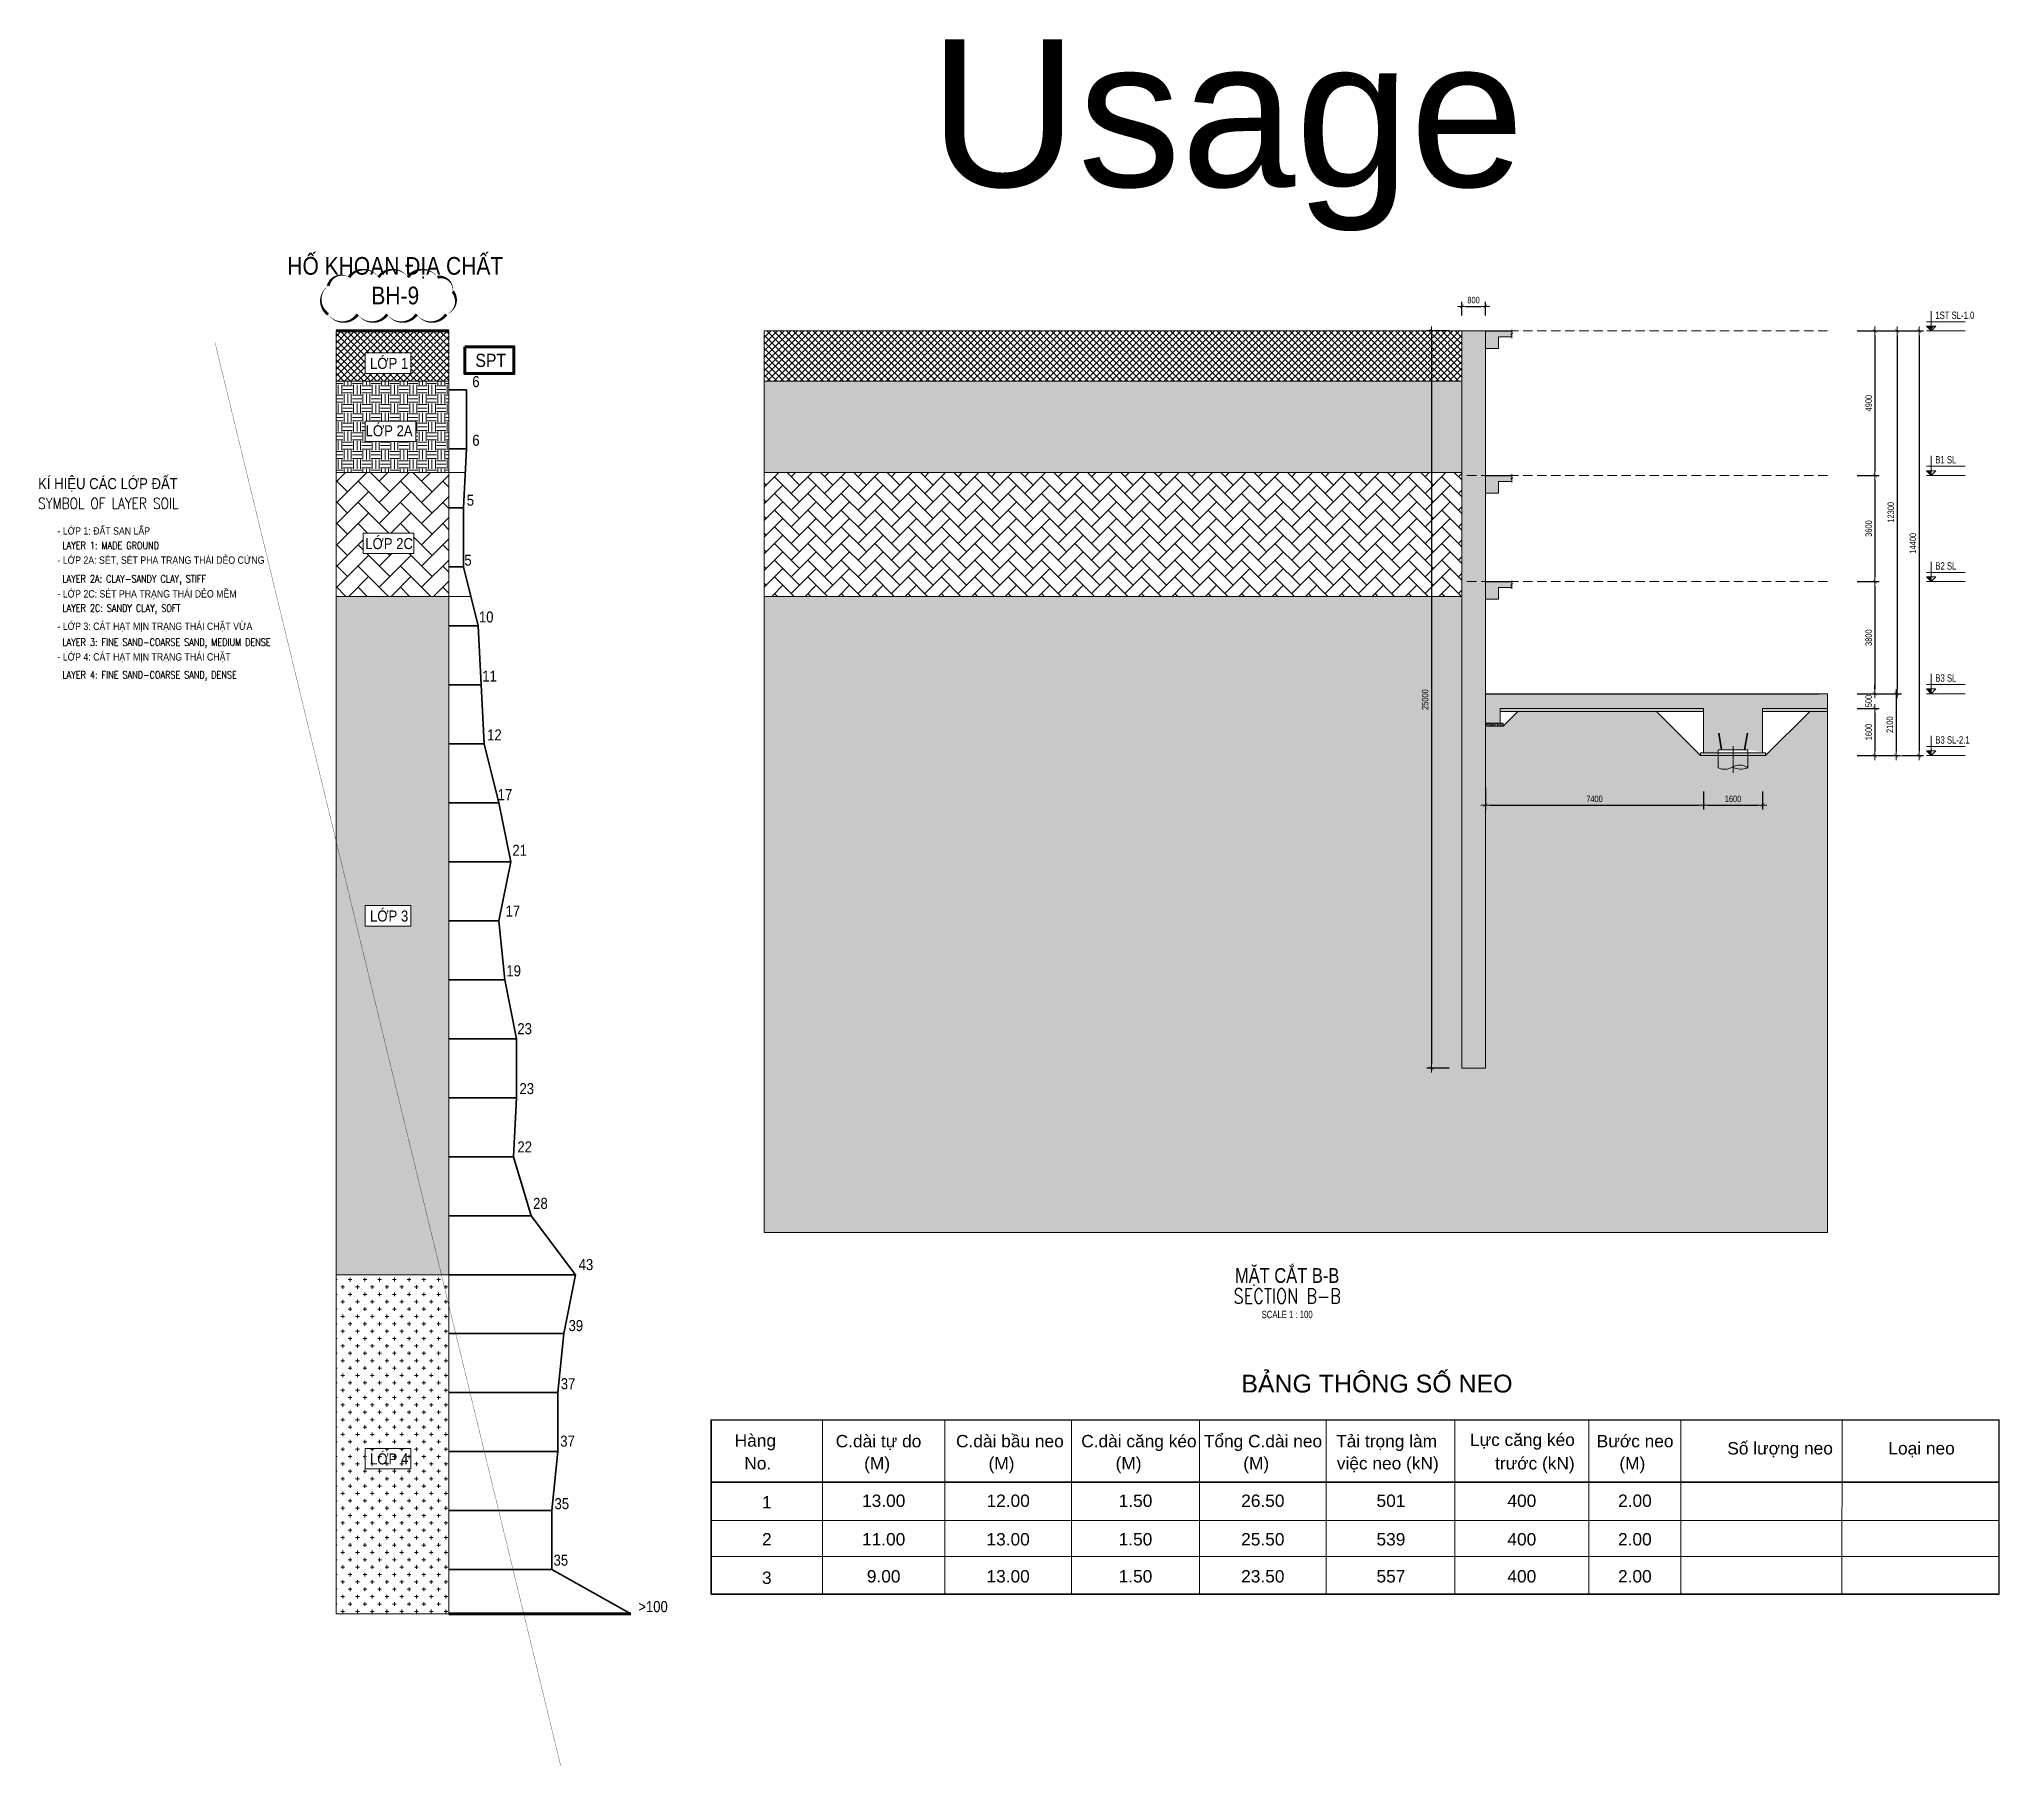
# Model space of a CAD drawing. Header units: millimetres. Extents: x -383953 to 676589, y -101685 to 196247.
# Drawn here: x 28437 to 94929, y -101335 to -42792 of the extents above; entities that cross this region are included whole.
import ezdxf
from ezdxf.enums import TextEntityAlignment as Align

# ---------------------------------------------------------------- set-up
doc = ezdxf.new("R2010")
doc.units = ezdxf.units.MM
doc.linetypes.add('CENTER2', pattern=[1.125, 0.75, -0.125, 0.125, -0.125])
doc.linetypes.add('HIDDEN', pattern=[9.525, 6.35, -3.175])
doc.layers.get('0').update_dxf_attribs({"lineweight": 20})
doc.layers.get('Defpoints').update_dxf_attribs({"color": 151, "lineweight": 9})
for name, color, linetype, lineweight in [('KC-TRUC', 5, 'CENTER2', 18), ('NDC_S_ANNO', 7, 'Continuous', 20), ('NDC_S_CONTINUOUS', 3, 'Continuous', 20), ('NDC_S_DIM', 1, 'Continuous', 15), ('NDC_S_ENG TEXT', 2, 'Continuous', 20), ('NDC_S_ENG TITLE', 3, 'Continuous', 20), ('NDC_S_FOUNDATION NAME', 7, 'Continuous', 20), ('NDC_S_HATCH MATERIAL', 8, 'Continuous', 13), ('NDC_S_LEVEL TEXT', 7, 'Continuous', 20), ('NDC_S_REBAR', 4, 'Continuous', 35), ('NDC_S_SLAB', 2, 'Continuous', 20), ('NDC_S_TEXT SYMBOL', 7, 'Continuous', 20), ('NDC_S_VN TEXT', 7, 'Continuous', 20), ('NDC_S_VN TITLE', 6, 'Continuous', 35)]:
    doc.layers.add(name, color=color, linetype=linetype, lineweight=lineweight)
doc.layers.add('X-SEC-2$0$A-CON', color=2, linetype='Continuous')
doc.layers.add('건축', color=8, linetype='Continuous')
doc.styles.add('ARIAL', font='arial.ttf', dxfattribs={"width": 0.8})
doc.styles.add('NDC_ANNO', font='', dxfattribs={"width": 0.8})
doc.styles.add('NDC_ARIAL', font='arial.ttf', dxfattribs={"width": 0.85})
doc.styles.add('NDC_DIM', font='', dxfattribs={"width": 0.75})
doc.styles.add('NDC_EN TXT', font='romans.shx', dxfattribs={"width": 0.8})
doc.styles.add('NDC_VIE TXT', font='arial.ttf', dxfattribs={"width": 0.8})
doc.styles.get('NDC_ANNO').set_extended_font_data('Dotum')
doc.styles.get('NDC_DIM').set_extended_font_data('Dotum')
doc.dimstyles.new('NDC_dim_100', dxfattribs={"dimscale": 100, "dimtxt": 2.2, "dimasz": 1.5, "dimexe": 1.5, "dimexo": 2.5, "dimgap": 1, "dimtad": 1, "dimdec": 0, "dimzin": 0, "dimdsep": 46, "dimtxsty": 'NDC_DIM', "dimblk": 'DIMMARK', "dimcen": 0.09, "dimdle": 1.2, "dimclrd": 1, "dimclre": 1, "dimclrt": 3, "dimadec": 0, "dimazin": 0, "dimtfac": 1, "dimtdec": 0, "dimtix": 1, "dimtofl": 0, "dimtmove": 0, "dimatfit": 3, "dimfxl": 6, "dimfxlon": 1, "dimtolj": 1, "dimtzin": 0, "dimarcsym": 0})

msp = doc.modelspace()

# ---------------------------------------------------------------- texts
at = {"color": 4, "style": 'ARIAL'}
for s, height, p in [('Usage', 5000, (58618, -47791.7)), ('BẢNG THÔNG SỐ NEO', 604.662, (69205.6, -88678))]:
    msp.add_text(s, height=height, dxfattribs=at).set_placement(p)
at = {"color": 3, "style": 'ARIAL'}
for s, height, p in [('Hàng', 419.9, (52024.1, -90515.1)), ('C.dài tự do', 419.904, (55450, -90536.9)), ('C.dài bầu neo', 419.904, (59530.5, -90536.9)), ('C.dài căng kéo', 419.904, (63776.1, -90536.9)), ('Tổng C.dài neo', 419.904, (67934.9, -90536.9)), ('Tải trọng làm', 419.904, (72421.7, -90536.9)), ('Bước neo', 419.9, (81259.4, -90536.9)), ('Số lượng neo', 419.904, (85687.1, -90778.9)), ('Loại neo', 419.9, (91151.2, -90778.9)), ('  No.', 419.9, (52024.1, -91287.9)), ('  (M)', 419.9, (56088.8, -91287.9)), ('  (M)', 419.9, (60307, -91287.9)), ('  (M)', 419.9, (64616.3, -91287.9)), ('  (M)', 419.9, (68944.1, -91287.9)), (' việc neo (kN)', 419.904, (72282.5, -91287.9)), (' trước (kN)', 419.904, (77649, -91287.8)), ('  (M)', 419.9, (81701.4, -91287.9))]:
    msp.add_text(s, height=height, dxfattribs=at).set_placement(p)
for s, height, p in [('Lực căng kéo', 419.904, (78738.5, -90279.7)), ('1', 419.9, (53114.2, -92398.4)), ('13.00', 419.9, (57077.1, -92348.2)), ('12.00', 419.9, (61298.3, -92348.2)), ('1.50', 419.9, (65617.1, -92348.2)), ('26.50', 419.9, (69935.8, -92348.2)), ('501', 419.9, (74281, -92348.2)), ('400', 419.9, (78719.8, -92348.2)), ('2.00', 419.9, (82554.2, -92348.2)), ('2', 419.9, (53114.2, -93654.1)), ('11.00', 419.9, (57075.5, -93654.1)), ('13.00', 419.9, (61296.7, -93654.1)), ('1.50', 419.9, (65615.4, -93654.1)), ('25.50', 419.9, (69934.2, -93654.1)), ('539', 419.9, (74279.4, -93654.1)), ('400', 419.9, (78718.2, -93654.1)), ('2.00', 419.9, (82552.5, -93654.1)), ('3', 419.9, (53112.6, -94960)), ('9.00', 419.9, (57075.5, -94909.8)), ('13.00', 419.9, (61296.7, -94909.8)), ('1.50', 419.9, (65615.4, -94909.8)), ('23.50', 419.9, (69934.2, -94909.8)), ('557', 419.9, (74279.4, -94909.8)), ('400', 419.9, (78718.2, -94909.8)), ('2.00', 419.9, (82552.5, -94909.8))]:
    msp.add_text(s, height=height, dxfattribs=at).set_placement(p, align=Align.MIDDLE_CENTER)
at = {"layer": 'NDC_S_FOUNDATION NAME', "style": 'NDC_ARIAL', "width": 0.85}
msp.add_text('SPT', height=450, dxfattribs=at).set_placement((43749.4, -53680.6), align=Align.MIDDLE)
at = {"layer": 'NDC_S_LEVEL TEXT', "style": 'NDC_ARIAL', "width": 0.85}
for s, p in [('6', (43248.5, -54402)), ('6', (43248.5, -56389.2)), ('5', (43059.6, -58424.3)), ('5', (42980.5, -60458.6)), ('10', (43595.8, -62381.5)), ('11', (43708.5, -64388.1)), ('12', (43874.7, -66376.4)), ('17', (44232.4, -68407.8)), ('21', (44731.5, -70289.6)), ('17', (44499.4, -72356.2)), ('19', (44527.4, -74380.7)), ('23', (44900, -76341.7)), ('23', (44972.2, -78374.2)), ('22', (44902.5, -80347)), ('28', (45435, -82265.3)), ('43', (46977.6, -84339.8)), ('39', (46636.3, -86408.3)), ('37', (46371.2, -88380)), ('37', (46355, -90327.1)), ('35', (46160.9, -92447.4)), ('35', (46127.6, -94362.9)), ('>100', (49253.3, -95936.6))]:
    msp.add_text(s, height=375, dxfattribs=at).set_placement(p, align=Align.MIDDLE)
at = {"layer": 'NDC_S_VN TEXT'}
for s, height, style, width, p in [('KÍ HIỆU CÁC LỚP ĐẤT', 375, 'NDC_ARIAL', 0.85, (28400, -57860)), ('SYMBOL OF LAYER SOIL', 375, 'NDC_EN TXT', 0.8, (28400, -58532.1)), ('- LỚP 1: ĐẤT SAN LẤP', 250, 'NDC_ARIAL', 0.85, (29054.7, -59464.7)), ('LAYER 1: MADE GROUND', 250, 'NDC_EN TXT', 0.8, (29223.7, -59955.5)), ('- LỚP 2A: SÉT, SÉT PHA TRẠNG THÁI DẺO CỨNG', 250, 'NDC_ARIAL', 0.85, (29054.7, -60453.7)), ('LAYER 2A: CLAY-SANDY CLAY, STIFF', 250, 'NDC_EN TXT', 0.8, (29223.7, -61089.3)), ('- LỚP 2C: SÉT PHA TRẠNG THÁI DẺO MỀM', 250, 'NDC_ARIAL', 0.85, (29054.7, -61598)), ('LAYER 2C: SANDY CLAY, SOFT', 250, 'NDC_EN TXT', 0.8, (29223.7, -62083.3)), ('- LỚP 3: CÁT HẠT MỊN TRẠNG THÁI CHẶT VỪA', 250, 'NDC_ARIAL', 0.85, (29054.7, -62697.4)), ('LAYER 3: FINE SAND-COARSE SAND, MEDIUM DENSE', 250, 'NDC_EN TXT', 0.8, (29223.7, -63239.9)), ('- LỚP 4: CÁT HẠT MỊN TRẠNG THÁI CHẶT ', 250, 'NDC_ARIAL', 0.85, (29054.7, -63734.7)), ('LAYER 4: FINE SAND-COARSE SAND, DENSE', 250, 'NDC_EN TXT', 0.8, (29223.7, -64348.6))]:
    msp.add_text(s, height=height, dxfattribs=dict(at, style=style, width=width)).set_placement(p, align=Align.MIDDLE_LEFT)
at = {"layer": 'NDC_S_VN TITLE', "style": 'NDC_ARIAL', "width": 0.85}
for s, height, p in [('HỐ KHOAN ĐỊA CHẤT', 600, (40512, -50452.3)), ('BH-9', 600, (40512, -51481.5)), ('LỚP 1', 375, (40302.9, -53737.4)), ('LỚP 2A', 375, (40302.9, -56022.6)), ('LỚP 2C', 375, (40302.9, -59846.8)), ('LỚP 3', 375, (40302.9, -72475.6)), ('LỚP 4', 375, (40302.9, -90884))]:
    msp.add_text(s, height=height, dxfattribs=at).set_placement(p, align=Align.MIDDLE)

# ---------------------------------------------------------------- blocks, each defined once
blk = doc.blocks.new('Drawing name_symbol')
at = {"layer": 'NDC_S_ENG TITLE', "style": 'NDC_EN TXT', "width": 0.8}
blk.add_attdef('SECTDET1', text='', height=5, dxfattribs=at).set_placement((0, 1.01), align=Align.CENTER)
at = {"layer": 'NDC_S_TEXT SYMBOL', "lineweight": 25, "style": 'NDC_ANNO', "width": 0.8}
blk.add_attdef('SSCALE', text='', height=2.5, dxfattribs=at).set_placement((0, -4), align=Align.CENTER)
at = {"layer": 'NDC_S_VN TITLE', "style": 'NDC_VIE TXT', "width": 0.8}
blk.add_attdef('SECTDET2', text='', height=5, dxfattribs=at).set_placement((0, 7.97), align=Align.CENTER)
blk = doc.blocks.new('DIMMARK')
at = {"layer": 'NDC_S_DIM', "color": 1}
blk.add_line((-1.5, 0), (1, 0), dxfattribs=at)
at = {"layer": 'NDC_S_DIM', "color": 2, "const_width": 0.1}
blk.add_lwpolyline([(-0.42, -0.42), (0.42, 0.42)], dxfattribs=at)
blk = doc.blocks.new('*D645')
at = {"layer": 'Defpoints', "color": 0, "ltscale": 100, "transparency": 16777216}
for p in [(89774, -57583), (89774, -61183), (90693, -61183, 0)]:
    blk.add_point(p, dxfattribs=at)
at = {"layer": 'NDC_S_CONTINUOUS', "color": 1, "lineweight": -2, "ltscale": 100, "transparency": 16777216}
for p, q in [((90093, -57583, 0), (90843, -57583, 0)), ((90693, -57733, 0), (90693, -61033, 0)), ((90093, -61183, 0), (90843, -61183, 0))]:
    blk.add_line(p, q, dxfattribs=at)
at = {"layer": 'NDC_S_CONTINUOUS', "color": 1, "lineweight": -2, "ltscale": 100, "transparency": 16777216, "xscale": 150, "yscale": 150, "zscale": 150}
for p, rotation in [((90693, -57583, 0), 90), ((90693, -61183, 0), 270)]:
    blk.add_blockref('DIMMARK', p, dxfattribs=dict(at, rotation=rotation))
at = {"layer": 'NDC_S_CONTINUOUS', "color": 3, "ltscale": 100, "transparency": 16777216, "insert": (90483, -59383, 0), "char_height": 220, "attachment_point": 5, "rotation": 90, "style": 'NDC_DIM'}
blk.add_mtext('\\A1;3600', dxfattribs=at)
blk = doc.blocks.new('*D646')
at = {"layer": 'Defpoints', "color": 0, "ltscale": 100, "transparency": 16777216}
for p in [(89774, -61183), (89774, -64983), (90693, -64983, 0)]:
    blk.add_point(p, dxfattribs=at)
at = {"layer": 'NDC_S_CONTINUOUS', "color": 1, "lineweight": -2, "ltscale": 100, "transparency": 16777216}
for p, q in [((90093, -61183, 0), (90843, -61183, 0)), ((90693, -61333, 0), (90693, -64833, 0)), ((90093, -64983, 0), (90843, -64983, 0))]:
    blk.add_line(p, q, dxfattribs=at)
at = {"layer": 'NDC_S_CONTINUOUS', "color": 1, "lineweight": -2, "ltscale": 100, "transparency": 16777216, "xscale": 150, "yscale": 150, "zscale": 150}
for p, rotation in [((90693, -61183, 0), 90), ((90693, -64983, 0), 270)]:
    blk.add_blockref('DIMMARK', p, dxfattribs=dict(at, rotation=rotation))
at = {"layer": 'NDC_S_CONTINUOUS', "color": 3, "ltscale": 100, "transparency": 16777216, "insert": (90483, -63083, 0), "char_height": 220, "attachment_point": 5, "rotation": 90, "style": 'NDC_DIM'}
blk.add_mtext('\\A1;3800', dxfattribs=at)
blk = doc.blocks.new('*D647')
at = {"layer": 'Defpoints', "color": 0, "ltscale": 100, "transparency": 16777216}
for p in [(89774, -64983), (89774, -65483), (90693, -65483)]:
    blk.add_point(p, dxfattribs=at)
at = {"layer": 'NDC_S_CONTINUOUS', "color": 1, "lineweight": -2, "ltscale": 100, "transparency": 16777216}
for p, q in [((90093, -64983), (90843, -64983)), ((90693, -64833), (90693, -64683)), ((90093, -65483), (90843, -65483)), ((90693, -65633), (90693, -65783))]:
    blk.add_line(p, q, dxfattribs=at)
at = {"layer": 'NDC_S_CONTINUOUS', "color": 1, "lineweight": -2, "ltscale": 100, "transparency": 16777216, "xscale": 150, "yscale": 150, "zscale": 150}
for p, rotation in [((90693, -64983), 270), ((90693, -65483), 90)]:
    blk.add_blockref('DIMMARK', p, dxfattribs=dict(at, rotation=rotation))
at = {"layer": 'NDC_S_CONTINUOUS', "color": 3, "ltscale": 100, "transparency": 16777216, "insert": (90483, -65233), "char_height": 220, "attachment_point": 5, "rotation": 90, "style": 'NDC_DIM'}
blk.add_mtext('\\A1;500', dxfattribs=at)
blk = doc.blocks.new('kata_block_CT')
at = {"layer": 'NDC_S_ANNO'}
blk.add_hatch(color=3, dxfattribs=at).paths.add_polyline_path([(0, 1.6), (-1.61, 1.6), (0, 0)])
at = {"layer": 'NDC_S_ANNO', "ltscale": 50}
h = blk.add_hatch(dxfattribs=at)
h.set_pattern_fill('ANSI31', color=256, scale=1.406, style=0)
h.paths.add_polyline_path([(0, 1.6), (0, 0), (1.61, 1.6)])
for p, q in [((11.56, 0), (-1.64, 0)), ((-1.59, 3.14), (11.47, 3.14))]:
    blk.add_line(p, q, dxfattribs=at)
for points in [[(0, 6.69), (0, 0)], [(0, 0), (-1.61, 1.6), (0, 1.6)], [(0, 0), (1.61, 1.6), (0, 1.6)]]:
    blk.add_lwpolyline(points, dxfattribs=at)
at = {"layer": 'NDC_S_ANNO', "color": 8, "ltscale": 50}
blk.add_lwpolyline([(0, 0), (-1.61, 1.6), (0, 1.6)], dxfattribs=at)
at = {"layer": 'NDC_S_TEXT SYMBOL', "color": 3, "style": 'NDC_ANNO', "width": 0.8}
blk.add_attdef('CT', (1.41, 4.07), '', height=2.5, dxfattribs=at)
blk = doc.blocks.new('*D648')
at = {"layer": 'Defpoints', "color": 0, "ltscale": 100, "transparency": 16777216}
for p in [(89774, -52683), (89774, -57583), (90693, -57583)]:
    blk.add_point(p, dxfattribs=at)
at = {"layer": 'NDC_S_CONTINUOUS', "color": 1, "lineweight": -2, "ltscale": 100, "transparency": 16777216}
for p, q in [((90093, -52683), (90843, -52683)), ((90693, -52833), (90693, -57433)), ((90093, -57583), (90843, -57583))]:
    blk.add_line(p, q, dxfattribs=at)
at = {"layer": 'NDC_S_CONTINUOUS', "color": 1, "lineweight": -2, "ltscale": 100, "transparency": 16777216, "xscale": 150, "yscale": 150, "zscale": 150}
for p, rotation in [((90693, -52683), 90), ((90693, -57583), 270)]:
    blk.add_blockref('DIMMARK', p, dxfattribs=dict(at, rotation=rotation))
at = {"layer": 'NDC_S_CONTINUOUS', "color": 3, "ltscale": 100, "transparency": 16777216, "insert": (90483, -55133), "char_height": 220, "attachment_point": 5, "rotation": 90, "style": 'NDC_DIM'}
blk.add_mtext('\\A1;4900', dxfattribs=at)
blk = doc.blocks.new('*D615')
at = {"layer": 'Defpoints', "color": 0, "ltscale": 100, "transparency": 16777216}
for p in [(89774, -52683), (89774, -64983), (91443, -64983)]:
    blk.add_point(p, dxfattribs=at)
at = {"layer": 'NDC_S_CONTINUOUS', "color": 1, "lineweight": -2, "ltscale": 100, "transparency": 16777216}
for p, q in [((90843, -52683), (91593, -52683)), ((91443, -52833), (91443, -64833)), ((90843, -64983), (91593, -64983))]:
    blk.add_line(p, q, dxfattribs=at)
at = {"layer": 'NDC_S_CONTINUOUS', "color": 1, "lineweight": -2, "ltscale": 100, "transparency": 16777216, "xscale": 150, "yscale": 150, "zscale": 150}
for p, rotation in [((91443, -52683), 90), ((91443, -64983), 270)]:
    blk.add_blockref('DIMMARK', p, dxfattribs=dict(at, rotation=rotation))
at = {"layer": 'NDC_S_CONTINUOUS', "color": 3, "ltscale": 100, "transparency": 16777216, "insert": (91233, -58833), "char_height": 220, "attachment_point": 5, "rotation": 90, "style": 'NDC_DIM'}
blk.add_mtext('\\A1;12300', dxfattribs=at)
blk = doc.blocks.new('*D616')
at = {"layer": 'Defpoints', "color": 0, "ltscale": 100, "transparency": 16777216}
for p in [(89774, -65483), (89774, -67083), (90693, -67083)]:
    blk.add_point(p, dxfattribs=at)
at = {"layer": 'NDC_S_CONTINUOUS', "color": 1, "lineweight": -2, "ltscale": 100, "transparency": 16777216}
for p, q in [((90093, -65483), (90843, -65483)), ((90693, -65633), (90693, -66933)), ((90093, -67083), (90843, -67083))]:
    blk.add_line(p, q, dxfattribs=at)
at = {"layer": 'NDC_S_CONTINUOUS', "color": 1, "lineweight": -2, "ltscale": 100, "transparency": 16777216, "xscale": 150, "yscale": 150, "zscale": 150}
for p, rotation in [((90693, -65483), 90), ((90693, -67083), 270)]:
    blk.add_blockref('DIMMARK', p, dxfattribs=dict(at, rotation=rotation))
at = {"layer": 'NDC_S_CONTINUOUS', "color": 3, "ltscale": 100, "transparency": 16777216, "insert": (90483, -66283), "char_height": 220, "attachment_point": 5, "rotation": 90, "style": 'NDC_DIM'}
blk.add_mtext('\\A1;1600', dxfattribs=at)
blk = doc.blocks.new('*D617')
at = {"layer": 'Defpoints', "color": 0, "ltscale": 100, "transparency": 16777216}
for p in [(89774, -64983), (89774, -67083), (91409, -67083)]:
    blk.add_point(p, dxfattribs=at)
at = {"layer": 'NDC_S_CONTINUOUS', "color": 1, "lineweight": -2, "ltscale": 100, "transparency": 16777216}
for p, q in [((90809, -64983), (91559, -64983)), ((91409, -65133), (91409, -66933)), ((90809, -67083), (91559, -67083))]:
    blk.add_line(p, q, dxfattribs=at)
at = {"layer": 'NDC_S_CONTINUOUS', "color": 1, "lineweight": -2, "ltscale": 100, "transparency": 16777216, "xscale": 150, "yscale": 150, "zscale": 150}
for p, rotation in [((91409, -64983), 90), ((91409, -67083), 270)]:
    blk.add_blockref('DIMMARK', p, dxfattribs=dict(at, rotation=rotation))
at = {"layer": 'NDC_S_CONTINUOUS', "color": 3, "ltscale": 100, "transparency": 16777216, "insert": (91199, -66033), "char_height": 220, "attachment_point": 5, "rotation": 90, "style": 'NDC_DIM'}
blk.add_mtext('\\A1;2100', dxfattribs=at)
blk = doc.blocks.new('*D618')
at = {"layer": 'Defpoints', "color": 0, "ltscale": 100, "transparency": 16777216}
for p in [(76682, -52683), (75650, -77683), (76682, -77683)]:
    blk.add_point(p, dxfattribs=at)
at = {"layer": 'NDC_S_CONTINUOUS', "color": 1, "lineweight": -2, "ltscale": 100, "transparency": 16777216}
for p, q in [((76250, -52683), (75500, -52683)), ((75650, -52833), (75650, -77533)), ((76250, -77683), (75500, -77683))]:
    blk.add_line(p, q, dxfattribs=at)
at = {"layer": 'NDC_S_CONTINUOUS', "color": 1, "lineweight": -2, "ltscale": 100, "transparency": 16777216, "xscale": 150, "yscale": 150, "zscale": 150}
for p, rotation in [((75650, -52683), 90), ((75650, -77683), 270)]:
    blk.add_blockref('DIMMARK', p, dxfattribs=dict(at, rotation=rotation))
at = {"layer": 'NDC_S_CONTINUOUS', "color": 3, "ltscale": 100, "transparency": 16777216, "insert": (75440, -65183), "char_height": 220, "attachment_point": 5, "rotation": 90, "style": 'NDC_DIM'}
blk.add_mtext('\\A1;25000', dxfattribs=at)
blk = doc.blocks.new('*D619')
at = {"layer": 'Defpoints', "color": 0, "ltscale": 100, "transparency": 16777216}
for p in [(77482, -51849), (76682, -52415), (77482, -52415)]:
    blk.add_point(p, dxfattribs=at)
at = {"layer": 'NDC_S_CONTINUOUS', "color": 1, "lineweight": -2, "ltscale": 100, "transparency": 16777216}
for p, q in [((76682, -52165), (76682, -51699)), ((76832, -51849), (77332, -51849)), ((77482, -52165), (77482, -51699))]:
    blk.add_line(p, q, dxfattribs=at)
at = {"layer": 'NDC_S_CONTINUOUS', "color": 1, "lineweight": -2, "ltscale": 100, "transparency": 16777216, "xscale": 150, "yscale": 150, "zscale": 150, "rotation": 180}
blk.add_blockref('DIMMARK', (76682, -51849), dxfattribs=at)
at = {"layer": 'NDC_S_CONTINUOUS', "color": 1, "lineweight": -2, "ltscale": 100, "transparency": 16777216, "xscale": 150, "yscale": 150, "zscale": 150}
blk.add_blockref('DIMMARK', (77482, -51849), dxfattribs=at)
at = {"layer": 'NDC_S_CONTINUOUS', "color": 3, "ltscale": 100, "transparency": 16777216, "insert": (77082, -51639), "char_height": 220, "attachment_point": 5, "style": 'NDC_DIM'}
blk.add_mtext('\\A1;800', dxfattribs=at)
blk = doc.blocks.new('*D620')
at = {"layer": 'Defpoints', "color": 0, "ltscale": 100, "transparency": 16777216}
for p in [(77482, -67544), (84882, -68044), (84882, -68761)]:
    blk.add_point(p, dxfattribs=at)
at = {"layer": 'NDC_S_CONTINUOUS', "color": 1, "lineweight": -2, "ltscale": 100, "transparency": 16777216}
for p, q in [((77482, -68161), (77482, -68911)), ((84882, -68294), (84882, -68911)), ((77632, -68761), (84732, -68761))]:
    blk.add_line(p, q, dxfattribs=at)
at = {"layer": 'NDC_S_CONTINUOUS', "color": 1, "lineweight": -2, "ltscale": 100, "transparency": 16777216, "xscale": 150, "yscale": 150, "zscale": 150, "rotation": 180}
blk.add_blockref('DIMMARK', (77482, -68761), dxfattribs=at)
at = {"layer": 'NDC_S_CONTINUOUS', "color": 1, "lineweight": -2, "ltscale": 100, "transparency": 16777216, "xscale": 150, "yscale": 150, "zscale": 150}
blk.add_blockref('DIMMARK', (84882, -68761), dxfattribs=at)
at = {"layer": 'NDC_S_CONTINUOUS', "color": 3, "ltscale": 100, "transparency": 16777216, "insert": (81182, -68551), "char_height": 220, "attachment_point": 5, "style": 'NDC_DIM'}
blk.add_mtext('\\A1;7400', dxfattribs=at)
blk = doc.blocks.new('*D621')
at = {"layer": 'Defpoints', "color": 0, "ltscale": 100, "transparency": 16777216}
for p in [(84882, -68044), (86882, -68044), (86882, -68761)]:
    blk.add_point(p, dxfattribs=at)
at = {"layer": 'NDC_S_CONTINUOUS', "color": 1, "lineweight": -2, "ltscale": 100, "transparency": 16777216}
for p, q in [((84882, -68294), (84882, -68911)), ((86882, -68294), (86882, -68911)), ((85032, -68761), (86732, -68761))]:
    blk.add_line(p, q, dxfattribs=at)
at = {"layer": 'NDC_S_CONTINUOUS', "color": 1, "lineweight": -2, "ltscale": 100, "transparency": 16777216, "xscale": 150, "yscale": 150, "zscale": 150, "rotation": 180}
blk.add_blockref('DIMMARK', (84882, -68761), dxfattribs=at)
at = {"layer": 'NDC_S_CONTINUOUS', "color": 1, "lineweight": -2, "ltscale": 100, "transparency": 16777216, "xscale": 150, "yscale": 150, "zscale": 150}
blk.add_blockref('DIMMARK', (86882, -68761), dxfattribs=at)
at = {"layer": 'NDC_S_CONTINUOUS', "color": 3, "ltscale": 100, "transparency": 16777216, "insert": (85882, -68551), "char_height": 220, "attachment_point": 5, "style": 'NDC_DIM'}
blk.add_mtext('\\A1;1600', dxfattribs=at)
blk = doc.blocks.new('*D622')
at = {"layer": 'Defpoints', "color": 0, "ltscale": 100, "transparency": 16777216}
for p in [(89774, -52683), (89774, -67083), (92193, -67083)]:
    blk.add_point(p, dxfattribs=at)
at = {"layer": 'NDC_S_CONTINUOUS', "color": 1, "lineweight": -2, "ltscale": 100, "transparency": 16777216}
for p, q in [((91593, -52683), (92343, -52683)), ((92193, -52833), (92193, -66933)), ((91593, -67083), (92343, -67083))]:
    blk.add_line(p, q, dxfattribs=at)
at = {"layer": 'NDC_S_CONTINUOUS', "color": 1, "lineweight": -2, "ltscale": 100, "transparency": 16777216, "xscale": 150, "yscale": 150, "zscale": 150}
for p, rotation in [((92193, -52683), 90), ((92193, -67083), 270)]:
    blk.add_blockref('DIMMARK', p, dxfattribs=dict(at, rotation=rotation))
at = {"layer": 'NDC_S_CONTINUOUS', "color": 3, "ltscale": 100, "transparency": 16777216, "insert": (91983, -59883), "char_height": 220, "attachment_point": 5, "rotation": 90, "style": 'NDC_DIM'}
blk.add_mtext('\\A1;14400', dxfattribs=at)
blk = doc.blocks.new('*U353')
at = {"layer": 'KC-TRUC', "ltscale": 0.05}
blk.add_line((0, 264), (0, -1027), dxfattribs=at)
at = {"layer": 'NDC_S_HATCH MATERIAL'}
blk.add_lwpolyline([(700, -766), (700, 99), (-700, 99), (-700, -766)], dxfattribs=at)
for centre, major_axis, start_param, end_param in [((-405, -131), (-495, 495), 1.921341, 2.912184), ((303, -1269), (-454, 454), -1.452433, -0.227584), ((376, 67), (632, 632), 3.446929, 4.297833)]:
    blk.add_ellipse(centre, major_axis=major_axis, ratio=1, start_param=start_param, end_param=end_param, dxfattribs=at)
at = {"layer": 'NDC_S_REBAR', "linetype": 'HIDDEN', "ltscale": 200}
for p, q in [((-682, 889), (-550, 100)), ((550, 100), (682, 889))]:
    blk.add_line(p, q, dxfattribs=at)

# ---------------------------------------------------------------- dimensions: what is measured, and where the dimension line sits
at = {"layer": 'NDC_S_CONTINUOUS', "ltscale": 100}
for base, p1, p2, picture, middle in [((77482.5, -51849.1), (76682.5, -52415), (77482.5, -52415), '*D619', (77082.5, -51639.1)), ((84882.5, -68760.9), (77482.5, -67543.7), (84882.5, -68043.7), '*D620', (81182.5, -68550.9))]:
    dim = msp.add_linear_dim(base=base, p1=p1, p2=p2, dimstyle='NDC_dim_100', dxfattribs=at)
    dim.commit()
    dim.dimension.update_dxf_attribs({"geometry": picture, "text_midpoint": middle})
for base, p1, p2, angle, picture, middle in [((75649.8, -77682.9), (76682.5, -52682.9), (76682.5, -77682.9), 90, '*D618', (75439.8, -65182.9)), ((90692.7, -57582.9), (89774.5, -52682.9), (89774.5, -57582.9), 90, '*D648', (90482.7, -55132.9)), ((91442.7, -64982.9), (89774.5, -52682.9), (89774.5, -64982.9), 90, '*D615', (91232.7, -58832.9)), ((92192.7, -67082.9), (89774.5, -52682.9), (89774.5, -67082.9), 90, '*D622', (91982.7, -59882.9)), ((90692.7, -61182.9, 0), (89774.5, -57582.9), (89774.5, -61182.9), 270, '*D645', (90482.7, -59382.9, 0)), ((90692.7, -64982.9, 0), (89774.5, -61182.9), (89774.5, -64982.9), 270, '*D646', (90482.7, -63082.9, 0)), ((90692.7, -65482.9), (89774.5, -64982.9), (89774.5, -65482.9), 90, '*D647', (90482.7, -65232.9)), ((91408.6, -67082.9), (89774.5, -64982.9), (89774.5, -67082.9), 90, '*D617', (91198.6, -66032.9)), ((90692.7, -67082.9), (89774.5, -65482.9), (89774.5, -67082.9), 90, '*D616', (90482.7, -66282.9))]:
    dim = msp.add_linear_dim(base=base, p1=p1, p2=p2, angle=angle, dimstyle='NDC_dim_100', dxfattribs=at)
    dim.commit()
    dim.dimension.update_dxf_attribs({"geometry": picture, "text_midpoint": middle})
dim = msp.add_linear_dim(base=(86882.5, -68760.9), p1=(84882.5, -68043.7), p2=(86882.5, -68043.7), text='1600', dimstyle='NDC_dim_100', dxfattribs=at)
dim.commit()
dim.dimension.update_dxf_attribs({"geometry": '*D621', "text_midpoint": (85882.5, -68550.9)})

# ---------------------------------------------------------------- hatches: boundary and pattern name
at = {"layer": 'NDC_S_HATCH MATERIAL'}
h = msp.add_hatch(dxfattribs=at)
h.set_pattern_fill('ANSI37', color=256, scale=50)
h.set_pattern_definition([(45, (209513.93, 213781.6), (-112.2532, 112.2532), []), (135, (209513.93, 213781.6), (-112.2532, -112.2532), [])])
h.paths.add_polyline_path([(38502.8, -52682.9), (38502.8, -54382.9), (42326.5, -54382.9), (42326.5, -52682.9)])
h.paths.add_polyline_path([(39488.2, -53429.4), (41045, -53429.4), (41045, -54122.1), (39488.2, -54122.1)], flags=16)
h.paths.add_polyline_path([(39535, -54094.4), (41070.8, -54094.4), (41070.8, -53380.4), (39535, -53380.4)], flags=24)
h = msp.add_hatch(dxfattribs=at)
h.set_pattern_fill('ANSI37', color=256, scale=50)
h.set_pattern_definition([(45, (46333.22, 205990.18), (-112.2532, 112.2532), []), (135, (46333.22, 205990.18), (-112.2532, -112.2532), [])])
h.paths.add_polyline_path([(53025.7, -52682.9), (53025.7, -54383), (76682.5, -54383), (76682.5, -52682.9)])
h = msp.add_hatch(dxfattribs=at)
h.set_pattern_fill('BT-01', color=256, scale=50, pattern_type=2)
h.set_pattern_definition([(50, (108248.22, -984249.25), (358.63009, -31.37607), [37.5, -412.5]), (355, (108248.2, -984249.25), (-69.37567, 376.09607), [30, -330]), (100.4514, (108278.1, -984251.87), (289.25469, 344.71977), [31.8701, -350.57106]), (46.1842, (108248.2, -984149.25), (533.62052, -82.7595), [56.25, -618.75]), (96.6356, (108292.7, -984156.15), (467.33135, 487.05894), [47.80514, -525.8565]), (351.1842, (108248.2, -984149.25), (467.33097, 487.0593), [45, -495]), (21, (108298.22, -984174.25), (298.45353, -201.309445), [37.5, -412.5]), (326, (108298.2, -984174.25), (121.65767, 362.57502), [30, -330]), (71.4514, (108323.1, -984191.03), (420.11131, 161.26525), [31.8701, -350.57106]), (37.5, (108248.22, -984249.25), (6.079928, 166.446927), [0, -326, 0, -335, 0, -331.25]), (7.5, (108248.22, -984249.25), (131.53477, 197.205856), [0, -191, 0, -318.5, 0, -126.25]), (327.5, (108136.72, -984249.25), (266.911218, -11.277436), [0, -125, 0, -390, 0, -517.5]), (317.5, (108086.72, -984249.25), (291.593085, 50.05249), [0, -162.5, 0, -259, 0, -367.5]), (45, (108248.22, -984249.25), (-150.26019, 150.26019), []), (45, (108248.22, -984188), (-150.26019, 150.26019), [])])
h.paths.add_polyline_path([(76682.5, -77682.9), (77482.5, -77682.9), (77482.5, -52682.9), (76682.5, -52682.9)])
h = msp.add_hatch(dxfattribs=at)
h.set_pattern_fill('BT-01', color=256, scale=50, pattern_type=2)
h.set_pattern_definition([(50, (57143.86, 205990.18), (358.6301, -31.37607), [37.5, -412.5]), (355, (57143.86, 205990.18), (-69.37567, 376.09607), [30, -330]), (100.4514, (57173.74, 205987.56), (289.2547, 344.71977), [31.8701, -350.57106]), (46.1842, (57143.86, 206090.2), (533.6205, -82.7595), [56.25, -618.75]), (96.6356, (57188.3, 206083.3), (467.3314, 487.0589), [47.8051, -525.8565]), (351.1842, (57143.86, 206090.2), (467.331, 487.0593), [45, -495]), (21, (57193.86, 206065.18), (298.45353, -201.30945), [37.5, -412.5]), (326, (57193.86, 206065.18), (121.65767, 362.575), [30, -330]), (71.4514, (57218.73, 206048.4), (420.1113, 161.26525), [31.8701, -350.57106]), (37.5, (57143.86, 205990.18), (6.07993, 166.446927), [0, -326, 0, -335, 0, -331.25]), (7.5, (57143.86, 205990.18), (131.53477, 197.20586), [0, -191, 0, -318.5, 0, -126.25]), (327.5, (57032.36, 205990.18), (266.91122, -11.277436), [0, -125, 0, -390, 0, -517.5]), (317.5, (56982.36, 205990.18), (291.59308, 50.0525), [0, -162.5, 0, -259, 0, -367.5]), (45, (57143.86, 205990.18), (-150.26019, 150.26019), []), (45, (57143.86, 206051.43), (-150.26019, 150.26019), [])])
h.paths.add_polyline_path([(77932.5, -57782.9), (78376.7, -57782.9), (78376.7, -57702.9), (78336.7, -57702.9), (78416.7, -57662.9), (78376.7, -57662.9), (78376.7, -57582.9), (77482.5, -57582.9), (77482.5, -58182.9), (77932.5, -58182.9)])
h.paths.add_polyline_path([(77932.5, -52882.9), (78376.7, -52882.9), (78376.7, -52802.9), (78336.7, -52802.9), (78416.7, -52762.9), (78376.7, -52762.9), (78376.7, -52682.9), (77482.5, -52682.9), (77482.5, -53282.9), (77932.5, -53282.9)])
h.paths.add_polyline_path([(77932.5, -61382.9), (78376.7, -61382.9), (78376.7, -61302.9), (78336.7, -61302.9), (78416.7, -61262.9), (78376.7, -61262.9), (78376.7, -61182.9), (77482.5, -61182.9), (77482.5, -61782.9), (77932.5, -61782.9)])
h = msp.add_hatch(dxfattribs=at)
h.set_pattern_fill('EARTH', color=256, scale=50, angle=90)
h.set_pattern_definition([(90, (209513.93, 213781.6), (-317.5, 317.5), [317.5, -317.5]), (90, (209394.87, 213781.6), (-317.5, 317.5), [317.5, -317.5]), (90, (209275.8, 213781.6), (-317.5, 317.5), [317.5, -317.5]), (180, (209236.12, 213821.3), (-317.5, -317.5), [317.5, -317.5]), (180, (209236.12, 213940.35), (-317.5, -317.5), [317.5, -317.5]), (180, (209236.12, 214059.4), (-317.5, -317.5), [317.5, -317.5])])
h.paths.add_polyline_path([(38502.8, -54382.9), (38502.9, -57482.9), (42326.5, -57482.9), (42326.5, -54382.9)])
h.paths.add_polyline_path([(41213.7, -55741.3), (41213.7, -56434.1), (39488.2, -56434.1), (39488.2, -55741.3)], flags=16)
h.paths.add_polyline_path([(39386.1, -56379.6), (41219.6, -56379.6), (41219.6, -55665.6), (39386.1, -55665.6)], flags=24)
h = msp.add_hatch(dxfattribs=at)
h.set_pattern_fill('EARTH', color=256, scale=50, angle=90)
h.set_pattern_definition([(90, (46333.22, 205990.18), (-317.5, 317.5), [317.5, -317.5]), (90, (46214.16, 205990.18), (-317.5, 317.5), [317.5, -317.5]), (90, (46095.1, 205990.18), (-317.5, 317.5), [317.5, -317.5]), (180, (46055.4, 206029.87), (-317.5, -317.5), [317.5, -317.5]), (180, (46055.4, 206148.93), (-317.5, -317.5), [317.5, -317.5]), (180, (46055.4, 206268), (-317.5, -317.5), [317.5, -317.5])])
h.paths.add_polyline_path([(53025.7, -54383), (53025.7, -57483), (76682.5, -57483), (76682.5, -54383)])
h = msp.add_hatch(dxfattribs=at)
h.set_pattern_fill('AR-HBONE', color=256, scale=5)
h.set_pattern_definition([(45, (209513.93, 213781.6), (0, 718.4205), [1524, -508]), (135, (209873.14, 214140.8), (7e-14, 718.4205), [1524, -508])])
h.paths.add_polyline_path([(38502.9, -57482.9), (38502.9, -61682.9), (42326.5, -61682.9), (42326.5, -57482.9)])
h.paths.add_polyline_path([(41142.2, -59538.8), (41142.2, -60231.5), (39422.8, -60231.5), (39422.8, -59538.8)], flags=16)
h.paths.add_polyline_path([(39374.2, -60203.9), (41231.6, -60203.9), (41231.6, -59489.8), (39374.2, -59489.8)], flags=24)
h = msp.add_hatch(dxfattribs=at)
h.set_pattern_fill('AR-HBONE', color=256, scale=100)
h.set_pattern_definition([(45, (108248.2, -985349.25), (0, 565.68542), [1200, -400]), (135, (108531.06, -985066.4), (4e-14, 565.68542), [1200, -400])])
h.paths.add_polyline_path([(76682.5, -57483), (53025.7, -57483), (53025.7, -61683), (76682.5, -61683)])
h = msp.add_hatch(dxfattribs=at)
h.set_pattern_fill('AR-SAND', color=256, scale=100)
h.set_pattern_definition([(37.5, (633668.16, -668600.11), (-6.299336, 192.682377), [0, -152, 0, -170, 0, -162.5]), (7.5, (633668.16, -668600.1), (176.97767, 282.21461), [0, -82, 0, -137, 0, -52.5]), (327.5, (633545.16, -668600.11), (311.414186, 0.565905), [0, -50, 0, -180, 0, -235]), (317.5, (633545.16, -668600.1), (300.61266, 87.76756), [0, -25, 0, -118, 0, -135])])
h.paths.add_polyline_path([(42326.5, -61682.9), (38502.8, -61682.9), (38502.8, -84682.9), (42326.5, -84682.9)])
h.paths.add_polyline_path([(41045, -72167.5), (41045, -72860.2), (39488.2, -72860.2), (39488.2, -72167.5)], flags=16)
h = msp.add_hatch(dxfattribs=at)
h.set_pattern_fill('AR-SAND', color=256, scale=15)
h.set_pattern_definition([(37.5, (46333.2, 205990.2), (-24.0005, 734.1199), [0, -579.12, 0, -647.7, 0, -619.125]), (7.5, (46333.2, 205990.2), (674.285, 1075.2377), [0, -312.42, 0, -521.97, 0, -200.025]), (327.5, (45864.6, 205990.2), (1186.4886, 2.1558), [0, -190.5, 0, -685.8, 0, -895.35]), (317.5, (45864.6, 205990.2), (1145.3347, 334.394), [0, -95.25, 0, -449.58, 0, -514.35])])
h.paths.add_polyline_path([(89082.5, -83253.8), (89082.5, -65582.9), (88482.5, -65582.9), (86982.5, -67082.9), (84782.5, -67082.9), (83282.5, -65582.9), (78582.5, -65582.9), (78082.5, -66082.9), (77482.5, -66082.9), (77482.5, -77682.9), (76682.5, -77682.9), (76682.5, -61683), (53025.7, -61683), (53025.7, -83253.8)])
h = msp.add_hatch(dxfattribs=at)
h.set_pattern_fill('BT-01', color=256, scale=50, pattern_type=2)
h.set_pattern_definition([(50, (124129.86, 205990.18), (358.6301, -31.37607), [37.5, -412.5]), (355, (124129.86, 205990.18), (-69.37567, 376.09607), [30, -330]), (100.4514, (124159.74, 205987.56), (289.2547, 344.71977), [31.8701, -350.57106]), (46.1842, (124129.86, 206090.2), (533.6205, -82.7595), [56.25, -618.75]), (96.6356, (124174.3, 206083.3), (467.3314, 487.0589), [47.8051, -525.8565]), (351.1842, (124129.86, 206090.2), (467.331, 487.0593), [45, -495]), (21, (124179.86, 206065.18), (298.45353, -201.30945), [37.5, -412.5]), (326, (124179.86, 206065.18), (121.65767, 362.575), [30, -330]), (71.4514, (124204.73, 206048.4), (420.1113, 161.26525), [31.8701, -350.57106]), (37.5, (124129.86, 205990.18), (6.07993, 166.446927), [0, -326, 0, -335, 0, -331.25]), (7.5, (124129.86, 205990.18), (131.53477, 197.20586), [0, -191, 0, -318.5, 0, -126.25]), (327.5, (124018.36, 205990.18), (266.91122, -11.277436), [0, -125, 0, -390, 0, -517.5]), (317.5, (123968.36, 205990.18), (291.59308, 50.0525), [0, -162.5, 0, -259, 0, -367.5]), (45, (124129.86, 205990.18), (-150.26019, 150.26019), []), (45, (124129.86, 206051.43), (-150.26019, 150.26019), [])])
h.paths.add_polyline_path([(77482.5, -64982.9), (77482.5, -65982.9), (77982.5, -65982.9), (77982.5, -65482.9), (84882.5, -65482.9), (84882.5, -66982.9), (85382.5, -66982.9), (85382.5, -66882.9), (86382.4, -66882.9), (86882.5, -66966.2), (86882.5, -65482.9), (89082.5, -65482.9), (89082.5, -64982.9), (86506.8, -64982.9)])
h.paths.add_polyline_path([(80533, -65000), (80533, -64465.8), (80203, -64465.8), (80203, -65000)], flags=9)
h = msp.add_hatch(dxfattribs=at)
h.set_pattern_fill('AR-SAND', color=256, scale=0.5)
h.set_pattern_definition([(37.5, (46333.218, 205990.179), (-0.8000156, 24.4706619), [0, -19.304, 0, -21.59, 0, -20.6375]), (7.5, (46333.218, 205990.18), (22.476164, 35.841255), [0, -10.414, 0, -17.399, 0, -6.6675]), (327.5, (46317.597, 205990.179), (39.5496185, 0.0718592), [0, -6.35, 0, -22.86, 0, -29.845]), (317.5, (46317.597, 205990.18), (38.1778226, 11.146466), [0, -3.175, 0, -14.986, 0, -17.145])])
h.paths.add_polyline_path([(84882.5, -65482.9), (77982.5, -65482.9), (77982.5, -65582.9), (83782.5, -65582.9), (84882.5, -65582.9)])
h.paths.add_polyline_path([(89082.5, -65482.9), (86882.5, -65482.9), (86882.5, -65582.9), (88206.8, -65582.9), (89082.5, -65582.9)])
h.paths.add_polyline_path([(86982.5, -66982.9), (84882.5, -66982.9), (84782.5, -66982.9), (84782.5, -67082.9), (86982.5, -67082.9)])
h = msp.add_hatch(dxfattribs=at)
h.set_pattern_fill('AR-SAND', color=256, scale=0.5)
h.set_pattern_definition([(37.5, (-457186.904, 205790.179), (-0.80001565, 24.47066187), [0, -19.304, 0, -21.59, 0, -20.6375]), (7.5, (-457186.904, 205790.18), (22.4761642, 35.841255), [0, -10.414, 0, -17.399, 0, -6.6675]), (327.5, (-457202.525, 205790.179), (39.5496185, 0.0718592), [0, -6.35, 0, -22.86, 0, -29.845]), (317.5, (-457202.525, 205790.18), (38.1778226, 11.1464662), [0, -3.175, 0, -14.986, 0, -17.145])])
h.paths.add_polyline_path([(78082.5, -65982.9), (77982.5, -65982.9), (77482.5, -65982.9), (77482.5, -66082.9), (78082.5, -66082.9)])
h = msp.add_hatch(dxfattribs=at)
h.set_pattern_fill('CROSS', color=256, scale=1000)
h.set_pattern_definition([(0, (633668.16, -668600.1), (250, 250), [125, -375]), (90, (633730.66, -668662.6), (-250, 250), [125, -375])])
h.paths.add_polyline_path([(42326.5, -84682.9), (38502.8, -84682.9), (38502.8, -96182.9), (42326.5, -96182.9)])
h.paths.add_polyline_path([(41045, -90576), (41045, -91268.7), (39488.2, -91268.7), (39488.2, -90576)], flags=16)
h.paths.add_polyline_path([(39535, -91241), (41070.8, -91241), (41070.8, -90527), (39535, -90527)], flags=16)

# ---------------------------------------------------------------- linework, layer by layer
at = {"color": 3}
for p, q in [((55003.8, -89608.3), (55003.8, -91707.8)), ((59150.5, -89608.3), (59150.5, -91707.8)), ((63446.1, -89608.3), (63446.1, -91707.8)), ((67788, -89608.3), (67788, -91707.8)), ((72083.6, -89608.3), (72083.6, -91707.8)), ((76447.1, -89608.3), (76447.1, -91707.8)), ((80992.5, -89608.3), (80992.5, -91707.8)), ((84115.8, -89608.3), (84115.8, -91707.8)), ((89579.9, -89608.3), (89576.1, -95532.9)), ((51224.6, -91707.8), (94900.8, -91707.8)), ((51224.6, -91732.9), (94899.2, -91732.9)), ((55003.8, -92988.6), (55003.8, -91707.8)), ((55003.8, -95522.4), (55003.8, -91707.8)), ((59150.5, -92988.6), (59150.5, -91707.8)), ((59150.5, -95522.4), (59150.5, -91707.8)), ((63446.1, -92988.6), (63446.1, -91707.8)), ((63446.1, -95522.4), (63446.1, -91707.8)), ((67788, -92988.6), (67788, -91707.8)), ((67788, -95522.4), (67788, -91707.8)), ((72083.6, -92988.6), (72083.6, -91707.8)), ((72083.6, -95522.4), (72083.6, -91707.8)), ((76447.1, -92988.6), (76447.1, -91707.8)), ((76447.1, -95522.4), (76447.1, -91707.8)), ((80992.5, -92988.6), (80992.5, -91707.8)), ((80992.6, -95522.4), (80992.5, -91707.8)), ((84115.8, -92988.6), (84115.8, -91707.8)), ((84115.8, -95522.4), (84115.8, -91707.8)), ((51224.6, -93013.7), (94899.2, -93013.7)), ((51223, -94241.6), (94897.6, -94241.6)), ((51224.6, -95522.4), (94899.2, -95522.4))]:
    msp.add_line(p, q, dxfattribs=at)
at = {"color": 4, "const_width": 50.4}
msp.add_lwpolyline([(51224.6, -89608.3), (94903.4, -89608.3), (94901.9, -95508.4), (51224.2, -95508.4)], close=True, dxfattribs=at)
at = {"layer": 'NDC_S_CONTINUOUS'}
for p, q in [((38503.4, -95882.8), (38502.8, -52682.8)), ((38502.8, -96182.9), (38502.8, -52682.8)), ((38502.8, -96182.8), (38502.8, -52682.8)), ((42326.5, -96182.9), (42326.5, -52682.9)), ((76682.5, -52682.9), (53025.7, -52682.9)), ((53025.7, -52682.9), (53025.7, -83253.8)), ((42326.5, -54382.9), (38502.8, -54382.9)), ((53025.7, -54383), (76682.5, -54383)), ((42326.5, -57482.9), (38502.8, -57482.9)), ((42326.5, -57482.9), (38502.8, -57482.9)), ((53025.7, -57483), (76682.5, -57483)), ((42326.5, -61682.9), (38502.8, -61682.9)), ((42326.5, -61682.9), (38502.8, -61682.9)), ((53025.7, -61683), (76682.5, -61683)), ((89082.5, -64982.9), (89082.5, -83253.8)), ((53025.7, -83253.8), (89082.5, -83253.8)), ((42326.5, -84682.9), (38502.8, -84682.9)), ((42326.5, -96182.9), (38502.8, -96182.9))]:
    msp.add_line(p, q, dxfattribs=at)
at = {"layer": 'NDC_S_CONTINUOUS', "lineweight": 100}
for p, q in [((38502.8, -52682.8), (42326.5, -52682.9)), ((42326.5, -96182.9), (48501.4, -96182.9))]:
    msp.add_line(p, q, dxfattribs=at)
at = {"layer": 'NDC_S_CONTINUOUS', "color": 1}
for points in [[(78376.7, -52922.9), (78376.7, -52802.9), (78336.7, -52802.9), (78416.7, -52762.9), (78376.7, -52762.9), (78376.7, -52642.9)], [(78376.7, -61422.9), (78376.7, -61302.9), (78336.7, -61302.9), (78416.7, -61262.9), (78376.7, -61262.9), (78376.7, -61142.9)]]:
    msp.add_lwpolyline(points, dxfattribs=at)
at = {"layer": 'NDC_S_CONTINUOUS', "lineweight": 100}
msp.add_lwpolyline([(42867.5, -53218.6), (44537.9, -53218.6), (44537.9, -54130.6), (42867.5, -54130.6)], close=True, dxfattribs=at)
at = {"layer": 'NDC_S_CONTINUOUS', "color": 1, "elevation": 0}
msp.add_lwpolyline([(78376.7, -57822.9), (78376.7, -57702.9), (78336.7, -57702.9), (78416.7, -57662.9), (78376.7, -57662.9), (78376.7, -57542.9)], dxfattribs=at)
at = {"layer": 'NDC_S_DIM'}
msp.add_lwpolyline([(38238, -52121.7, 0, 100, 0.5205671), (39238, -52121.7, 0, 100, 0.5205671), (40238, -52121.7, 0, 100, 0.5205671), (41238, -52121.7, 0, 100, 0.5205671), (42238, -52121.7, 0, 100, 0.5205671), (42460.6, -51344.3, 0, 100, 0.5205671), (41942.5, -50862.4, 0, 100, 0.5205671), (40942.5, -50862.4, 0, 100, 0.5205671), (39942.5, -50862.4, 0, 100, 0.5205671), (38942.5, -50862.4, 0, 100, 0.5205671), (38238, -51157.9, 0, 100, 0.5205671)], format="xyseb", close=True, dxfattribs=at)
at = {"layer": 'NDC_S_DIM', "ltscale": 100, "const_width": 10}
msp.add_lwpolyline([(34400, -53080), (46120, -101330)], dxfattribs=at)
at = {"layer": 'NDC_S_DIM'}
for points in [[(39488.2, -53429.4), (41045, -53429.4), (41045, -54122.1), (39488.2, -54122.1)], [(39488.2, -55741.3), (41213.7, -55741.3), (41213.7, -56434.1), (39488.2, -56434.1)], [(39422.8, -59538.8), (41142.2, -59538.8), (41142.2, -60231.5), (39422.8, -60231.5)], [(39488.2, -72167.5), (41045, -72167.5), (41045, -72860.2), (39488.2, -72860.2)], [(39488.2, -90576), (41045, -90576), (41045, -91268.7), (39488.2, -91268.7)]]:
    msp.add_lwpolyline(points, close=True, dxfattribs=at)
at = {"layer": 'NDC_S_ENG TEXT', "color": 1}
for p, q in [((42326.5, -57482.9), (42886.5, -57482.9)), ((42326.5, -61682.9), (43076.5, -61682.9))]:
    msp.add_line(p, q, dxfattribs=at)
at = {"layer": 'NDC_S_HATCH MATERIAL', "linetype": 'HIDDEN', "ltscale": 50}
for p, q in [((89082.5, -52682.9), (76682.5, -52682.9)), ((89082.5, -57582.9, 0), (76682.5, -57582.9, 0)), ((89082.5, -61182.9), (76682.5, -61182.9))]:
    msp.add_line(p, q, dxfattribs=at)
at = {"layer": 'NDC_S_REBAR', "color": 3}
for p, q in [((42326.5, -54682.9), (42926.5, -54682.9)), ((42926.5, -54682.9), (42926.5, -56682.9)), ((42326.5, -56682.9), (42926.5, -56682.9)), ((42926.5, -56682.9), (42826.5, -58682.9)), ((42326.5, -58682.9), (42826.5, -58682.9)), ((42826.5, -58682.9), (42826.5, -60682.9)), ((42326.5, -60682.9), (42826.5, -60682.9)), ((42826.5, -60682.9), (43326.5, -62682.9)), ((42326.5, -62682.9), (43326.5, -62682.9)), ((43326.5, -62682.9), (43426.5, -64682.9)), ((42326.5, -64682.9), (43426.5, -64682.9)), ((43426.5, -64682.9), (43526.5, -66682.9)), ((42326.5, -66682.9), (43526.5, -66682.9)), ((43526.5, -66682.9), (44026.5, -68682.9)), ((42326.5, -68682.9), (44026.5, -68682.9)), ((44026.5, -68682.9), (44426.5, -70682.9)), ((42326.5, -70682.9), (44426.5, -70682.9)), ((44426.5, -70682.9), (44026.5, -72682.9)), ((42326.5, -72682.9), (44026.5, -72682.9)), ((44026.5, -72682.9), (44226.5, -74682.9)), ((42326.5, -74682.9), (44226.5, -74682.9)), ((44226.5, -74682.9), (44626.5, -76682.9)), ((42326.5, -76682.9), (44626.5, -76682.9)), ((44626.5, -76682.9), (44626.5, -78682.9)), ((42326.5, -78682.9), (44626.5, -78682.9)), ((44626.5, -78682.9), (44526.5, -80682.9)), ((42326.5, -80682.9), (44526.5, -80682.9)), ((44526.5, -80682.9), (45126.5, -82682.9)), ((42326.5, -82682.9), (45126.5, -82682.9)), ((45126.5, -82682.9), (46626.5, -84682.9)), ((42326.5, -84682.9), (46626.5, -84682.9)), ((46626.5, -84682.9), (46226.5, -86682.9)), ((42326.5, -86682.9), (46226.5, -86682.9)), ((46226.5, -86682.9), (46026.5, -88682.9)), ((42326.5, -88682.9), (46026.5, -88682.9)), ((46026.5, -88682.9), (46026.5, -90682.9)), ((42326.5, -90682.9), (46026.5, -90682.9)), ((46026.5, -90682.9), (45826.5, -92682.9)), ((42326.5, -92682.9), (45826.5, -92682.9)), ((45826.5, -92682.9), (45826.5, -94682.9)), ((42326.5, -94682.9), (45826.5, -94682.9)), ((45826.5, -94682.9), (48501.4, -96182.9))]:
    msp.add_line(p, q, dxfattribs=at)
at = {"layer": 'NDC_S_SLAB', "ltscale": 500}
for p, q in [((77482.5, -52682.9), (78376.7, -52682.9)), ((77932.5, -52882.9), (78376.7, -52882.9)), ((77932.5, -52882.9), (77932.5, -53282.9)), ((77932.5, -53282.9), (77482.5, -53282.9)), ((77482.5, -57582.9, 0), (78376.7, -57582.9, 0)), ((77932.5, -57782.9, 0), (78376.7, -57782.9, 0)), ((77932.5, -57782.9, 0), (77932.5, -58182.9, 0)), ((77932.5, -58182.9, 0), (77482.5, -58182.9, 0)), ((77482.5, -61182.9), (78376.7, -61182.9)), ((77932.5, -61782.9), (77482.5, -61782.9)), ((77932.5, -61382.9), (78376.7, -61382.9)), ((77932.5, -61382.9), (77932.5, -61782.9)), ((77482.5, -64982.9), (86506.8, -64982.9)), ((77982.5, -65482.9), (84882.5, -65482.9)), ((86882.5, -65482.9), (89082.5, -65482.9)), ((77982.5, -65982.9), (77482.5, -65982.9)), ((78082.5, -66082.9), (77482.5, -66082.9))]:
    msp.add_line(p, q, dxfattribs=at)
at = {"layer": 'NDC_S_SLAB', "ltscale": 100}
for p, q in [((86506.8, -64982.9), (89082.5, -64982.9)), ((77982.5, -65982.9), (77982.5, -65482.9)), ((77982.5, -65582.9), (84882.5, -65582.9)), ((77982.5, -65582.9), (83782.5, -65582.9)), ((78082.5, -66082.9), (78582.5, -65582.9)), ((78082.5, -66082.9), (78582.5, -65582.9)), ((78582.5, -65582.9), (83282.5, -65582.9)), ((83282.5, -65582.9), (84782.5, -67082.9)), ((86882.5, -65582.9), (88206.8, -65582.9)), ((88482.5, -65582.9), (86982.5, -67082.9)), ((87982.5, -65582.9), (89082.5, -65582.9)), ((87982.5, -65582.9), (89082.5, -65582.9)), ((77982.5, -65982.9), (78082.5, -65982.9)), ((78082.5, -66082.9), (78082.5, -65982.9)), ((84782.5, -67082.9), (86982.5, -67082.9)), ((84782.5, -67082.9), (86982.5, -67082.9))]:
    msp.add_line(p, q, dxfattribs=at)
at = {"layer": 'NDC_S_SLAB', "ltscale": 500}
for points in [[(77482.5, -52682.9), (77482.5, -52682.9), (76682.5, -52682.9), (76682.5, -77682.9), (77482.5, -77682.9), (77482.5, -52682.9)], [(84882.5, -66982.9), (84882.5, -65482.9)], [(86882.5, -66982.9), (86882.5, -65482.9)], [(86982.5, -67082.9), (84782.5, -67082.9), (84782.5, -66982.9), (84882.5, -66982.9), (86982.5, -66982.9), (86982.5, -67082.9)]]:
    msp.add_lwpolyline(points, dxfattribs=at)
at = {"layer": 'X-SEC-2$0$A-CON', "color": 1}
msp.add_line((77482.5, -64982.9), (88793.8, -64982.9), dxfattribs=at)
at = {"layer": '건축'}
for p, q in [((77482.5, -52682.9), (78376.7, -52682.9)), ((77482.5, -57582.9, 0), (78376.7, -57582.9, 0)), ((77482.5, -61182.9), (78376.7, -61182.9))]:
    msp.add_line(p, q, dxfattribs=at)

# ---------------------------------------------------------------- block references
at = {"xscale": 0.7142857142857143, "yscale": 0.7142857142857143, "zscale": 0.7142857142857143}
msp.add_blockref('*U353', (85882.5, -66953.5), dxfattribs=at)
at = {"layer": 'NDC_S_ANNO', "xscale": 100, "yscale": 100, "zscale": 100}
msp.add_blockref('Drawing name_symbol', (70759.5, -85757.5), dxfattribs=at).add_auto_attribs({'SECTDET1': 'SECTION B-B', 'SECTDET2': 'MẶT CẮT B-B', 'SSCALE': 'SCALE 1 : 100'})
at = {"layer": 'NDC_S_VN TEXT', "xscale": 100, "yscale": 100, "zscale": 100}
for p, values in [((92601.9, -52682.9), {'CT': '1ST SL-1.0'}), ((92601.9, -57582.9), {'CT': 'B1 SL'}), ((92601.9, -61182.9), {'CT': 'B2 SL'}), ((92601.9, -64982.9), {'CT': 'B3 SL'}), ((92601.9, -67082.9), {'CT': 'B3 SL-2.1'})]:
    msp.add_blockref('kata_block_CT', p, dxfattribs=at).add_auto_attribs(values)

msp.set_redraw_order([(e.dxf.handle, doc.entitydb.next_handle()) for e in msp.query("TEXT MTEXT ATTDEF DIMENSION ARC_DIMENSION")])  # texts and dimensions are drawn at this point

doc.saveas('drawing.dxf')
